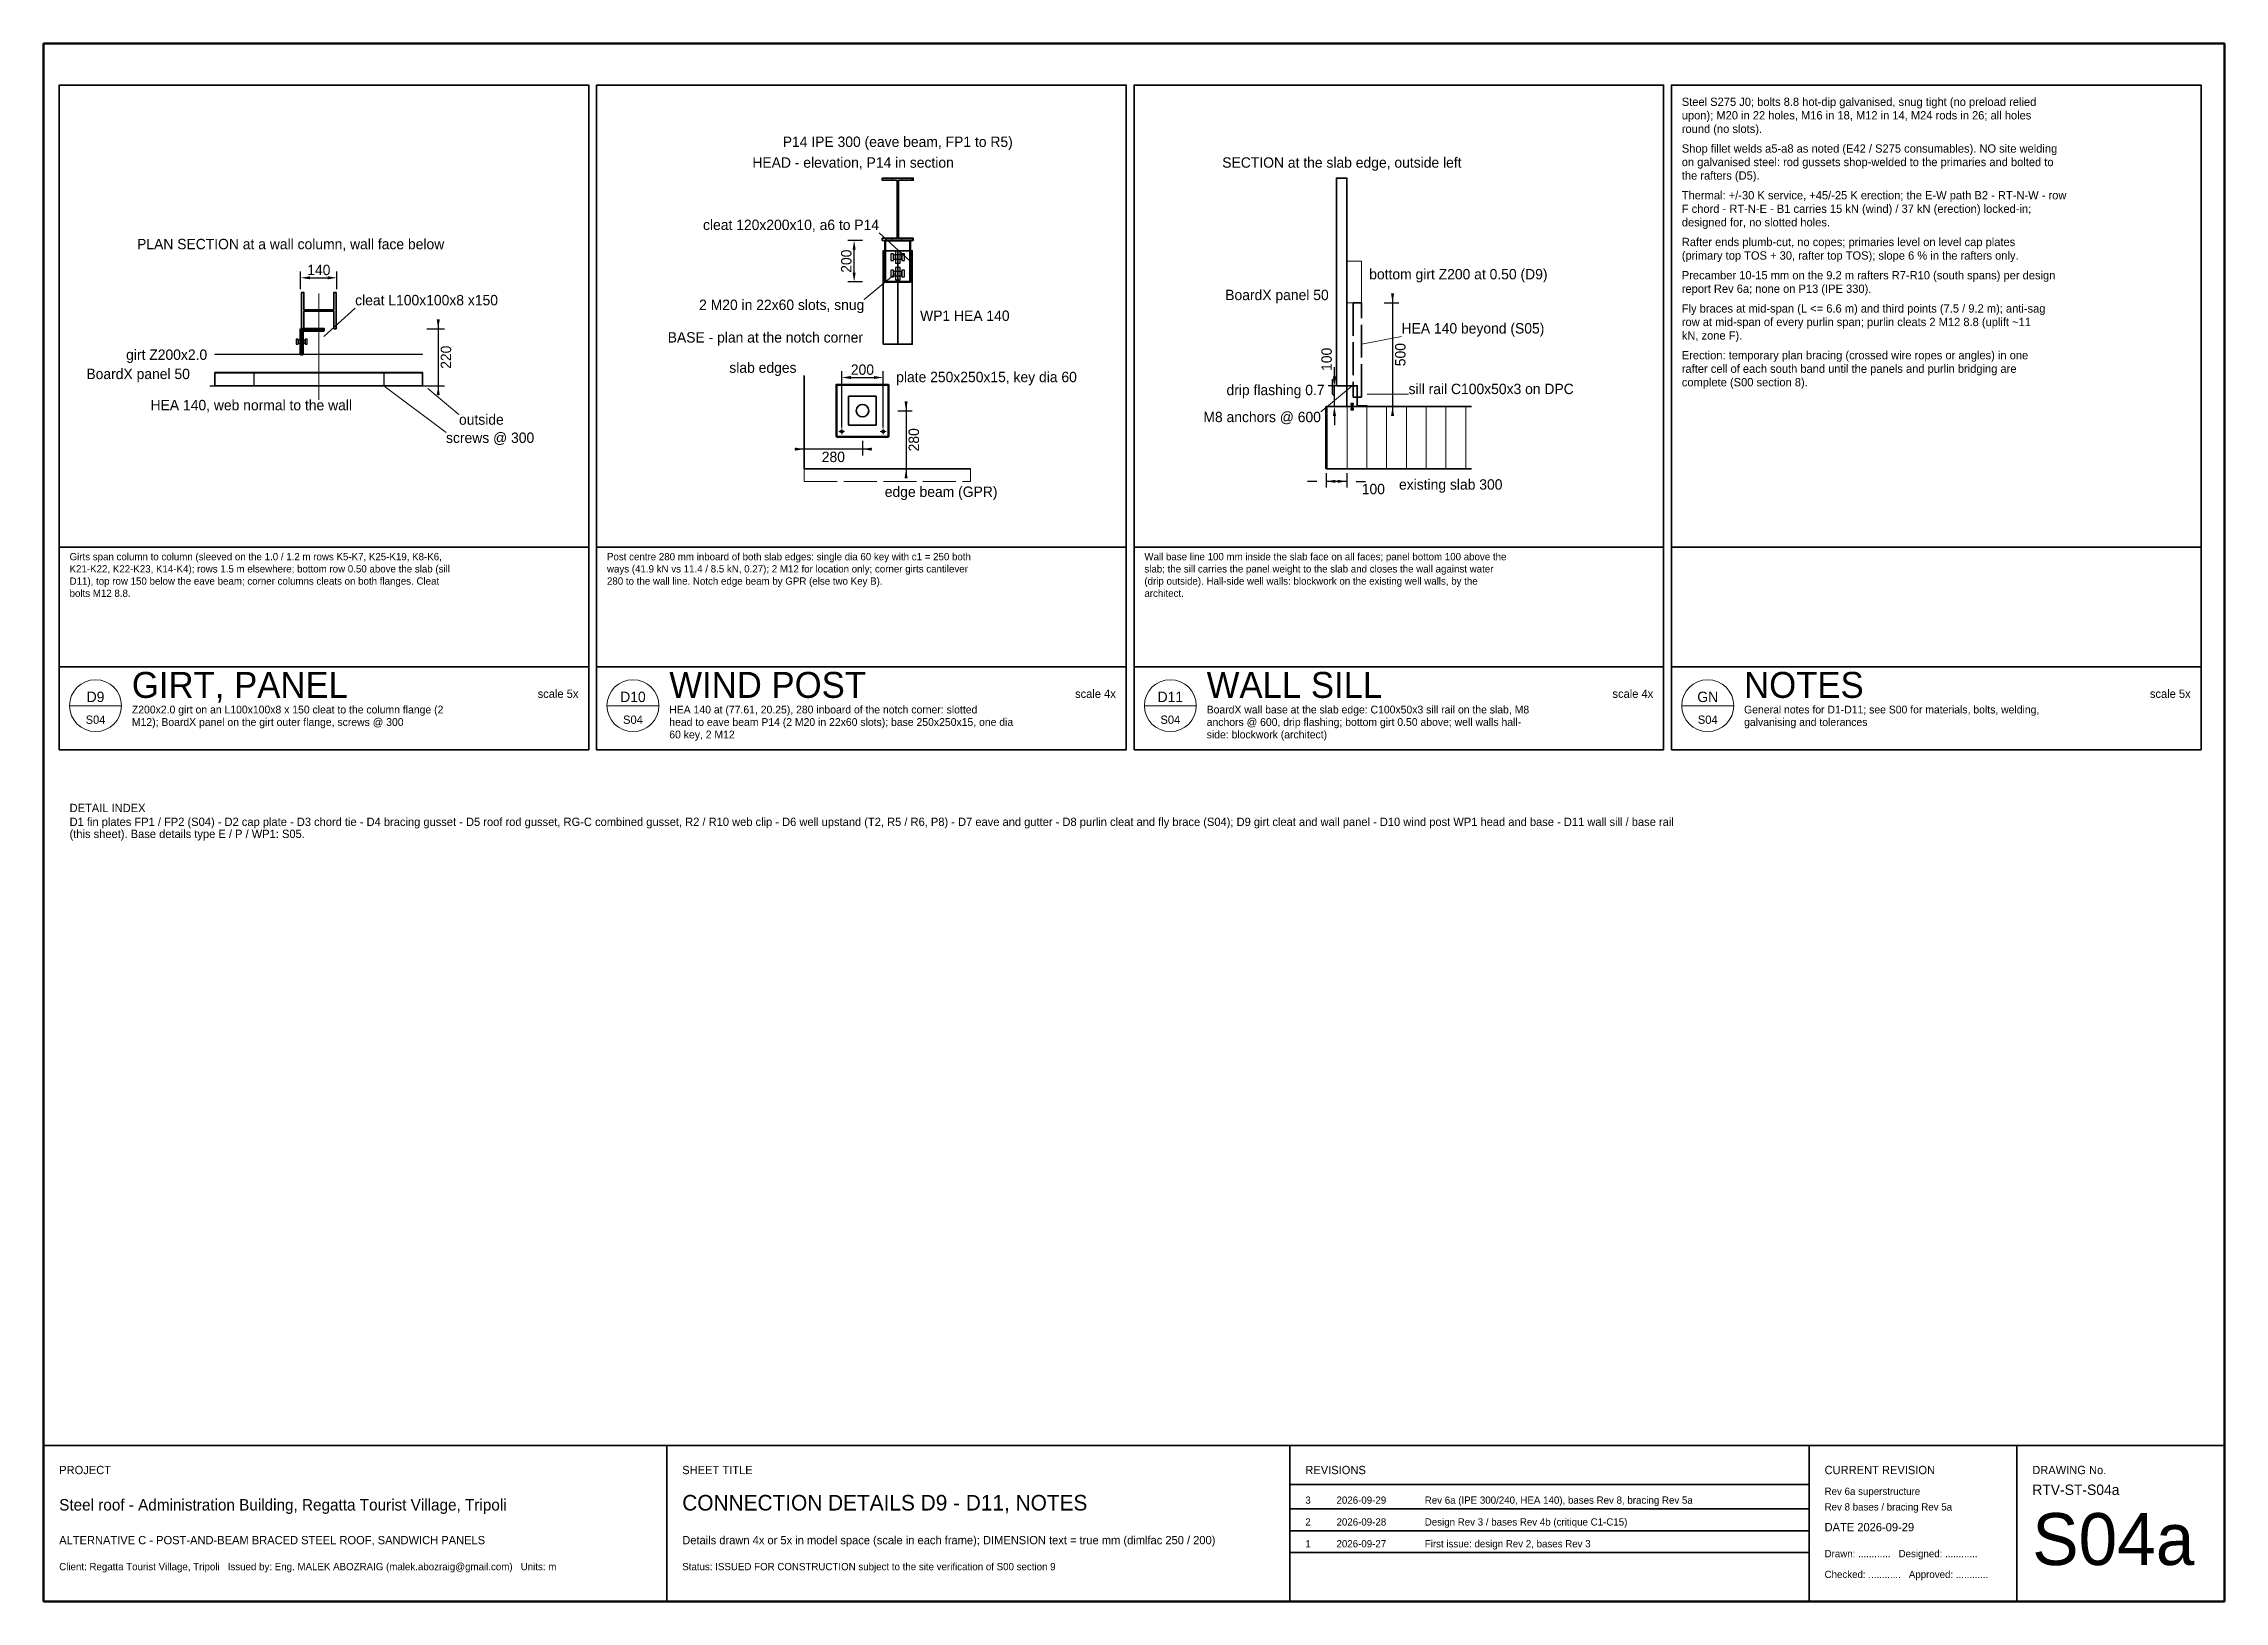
# Model space of a CAD drawing. Header units: metres. Extents: x 10 to 452, y 8 to 38.
# Drawn here: x 410 to 452, y 8 to 38 of the extents above; entities that cross this region are included whole.
import ezdxf
from ezdxf.enums import TextEntityAlignment as Align

# ---------------------------------------------------------------- set-up
doc = ezdxf.new("R2010")
doc.units = ezdxf.units.M
doc.header["$LTSCALE"] = 0.5
doc.linetypes.add('CENTER', pattern=[5.08, 3.175, -0.635, 0.635, -0.635])
doc.linetypes.add('DASHED', pattern=[1.524, 1.27, -0.254])
for name, color, linetype, lineweight in [('S-COL', 5, 'CONTINUOUS', 35), ('S-DETAIL', 7, 'CONTINUOUS', 25), ('S-DIM', 2, 'CONTINUOUS', 13), ('S-EXIST', 8, 'CONTINUOUS', 15), ('S-GRID', 9, 'CENTER', 13), ('S-HATCH', 8, 'CONTINUOUS', 9), ('S-LEADER', 7, 'CONTINUOUS', 13), ('S-PRIM', 1, 'CONTINUOUS', 50), ('S-PURL', 4, 'CONTINUOUS', 15), ('S-TEXT-DIM', 7, 'CONTINUOUS', 18), ('S-TEXT-NOTE', 7, 'CONTINUOUS', 18), ('S-TITLE', 7, 'CONTINUOUS', 35)]:
    doc.layers.add(name, color=color, linetype=linetype, lineweight=lineweight)
doc.dimstyles.new('S-MM', dxfattribs={"dimtxt": 0.2, "dimasz": 0.18, "dimexe": 0.12, "dimexo": 0.08, "dimgap": 0.05, "dimtad": 1, "dimdec": 0, "dimlfac": 250, "dimtxsty": 'Standard', "dimcen": 2.5, "dimclrd": 2, "dimclre": 2, "dimclrt": 7, "dimazin": 3, "dimtfac": 1, "dimtmove": 0, "dimatfit": 3, "dimlwd": -3})
doc.dimstyles.new('S-MM5', dxfattribs={"dimtxt": 0.2, "dimasz": 0.18, "dimexe": 0.12, "dimexo": 0.08, "dimgap": 0.05, "dimtad": 1, "dimdec": 0, "dimlfac": 200, "dimtxsty": 'Standard', "dimcen": 2.5, "dimclrd": 2, "dimclre": 2, "dimclrt": 7, "dimazin": 3, "dimtfac": 1, "dimtmove": 0, "dimatfit": 3, "dimlwd": -3})

msp = doc.modelspace()

# ---------------------------------------------------------------- texts
at = {"layer": 'S-TEXT-DIM'}
for s, height, p in [('P14 IPE 300 (eave beam, FP1 to R5)', 0.2, (426.45, 36.01)), ('HEA 140, web normal to the wall', 0.2, (414, 30.9383)), ('existing slab 300', 0.2, (437.1, 29.41)), ('D9', 0.2, (411, 25.32)), ('D10', 0.2, (421.35, 25.32)), ('D11', 0.2, (431.7, 25.32)), ('GN', 0.2, (442.05, 25.32)), ('S04', 0.16, (411, 24.9)), ('S04', 0.16, (421.35, 24.9)), ('S04', 0.16, (431.7, 24.9)), ('S04', 0.16, (442.05, 24.9))]:
    msp.add_text(s, height=height, dxfattribs=at).set_placement(p, align=Align.CENTER)
for s, p in [('cleat 120x200x10, a6 to P14', (426.09, 34.41)), ('BoardX panel 50', (434.75, 33.06)), ('2 M20 in 22x60 slots, snug', (425.806, 32.87)), ('girt Z200x2.0', (413.15, 31.91)), ('BoardX panel 50', (412.817, 31.5394)), ('slab edges', (424.5, 31.66)), ('drip flashing 0.7', (434.67, 31.23)), ('M8 anchors @ 600', (434.6, 30.71))]:
    msp.add_text(s, height=0.2, dxfattribs=at).set_placement(p, align=Align.RIGHT)
for s, p in [('bottom girt Z200 at 0.50 (D9)', (435.53, 33.46)), ('cleat L100x100x8 x150', (416, 32.96)), ('WP1 HEA 140', (426.88, 32.66)), ('HEA 140 beyond (S05)', (436.1527, 32.4171)), ('plate 250x250x15, key dia 60', (426.42, 31.48)), ('sill rail C100x50x3 on DPC', (436.288, 31.25)), ('outside', (418, 30.66)), ('screws @ 300', (417.75, 30.31)), ('edge beam (GPR)', (426.2, 29.27))]:
    msp.add_text(s, height=0.2, dxfattribs=at).set_placement(p)
at = {"layer": 'S-TEXT-NOTE'}
for s, height, p in [('Steel S275 J0; bolts 8.8 hot-dip galvanised, snug tight (no preload relied', 0.16, (441.55, 36.8)), ('upon); M20 in 22 holes, M16 in 18, M12 in 14, M24 rods in 26; all holes', 0.16, (441.55, 36.54)), ('round (no slots).', 0.16, (441.55, 36.28)), ('HEAD - elevation, P14 in section', 0.2, (423.65, 35.61)), ('SECTION at the slab edge, outside left', 0.2, (432.7, 35.61)), ('on galvanised steel: rod gussets shop-welded to the primaries and bolted to', 0.16, (441.55, 35.64)), ('Shop fillet welds a5-a8 as noted (E42 / S275 consumables). NO site welding', 0.16, (441.55, 35.9)), ('the rafters (D5).', 0.16, (441.55, 35.38)), ('Thermal: +/-30 K service, +45/-25 K erection; the E-W path B2 - RT-N-W - row', 0.16, (441.55, 35)), ('F chord - RT-N-E - B1 carries 15 kN (wind) / 37 kN (erection) locked-in;', 0.16, (441.55, 34.74)), ('designed for, no slotted holes.', 0.16, (441.55, 34.48)), ('PLAN SECTION at a wall column, wall face below', 0.2, (411.8, 34.04)), ('Rafter ends plumb-cut, no copes; primaries level on level cap plates', 0.16, (441.55, 34.1)), ('(primary top TOS + 30, rafter top TOS); slope 6 % in the rafters only.', 0.16, (441.55, 33.84)), ('Precamber 10-15 mm on the 9.2 m rafters R7-R10 (south spans) per design', 0.16, (441.55, 33.46)), ('report Rev 6a; none on P13 (IPE 330).', 0.16, (441.55, 33.2)), ('Fly braces at mid-span (L <= 6.6 m) and third points (7.5 / 9.2 m); anti-sag', 0.16, (441.55, 32.82)), ('row at mid-span of every purlin span; purlin cleats 2 M12 8.8 (uplift ~11', 0.16, (441.55, 32.56)), ('kN, zone F).', 0.16, (441.55, 32.3)), ('Erection: temporary plan bracing (crossed wire ropes or angles) in one', 0.16, (441.55, 31.92)), ('complete (S00 section 8).', 0.16, (441.55, 31.4)), ('rafter cell of each south band until the panels and purlin bridging are', 0.16, (441.55, 31.66)), ('Girts span column to column (sleeved on the 1.0 / 1.2 m rows K5-K7, K25-K19, K8-K6,', 0.14, (410.5, 28.05)), ('Post centre 280 mm inboard of both slab edges: single dia 60 key with c1 = 250 both', 0.14, (420.85, 28.05)), ('Wall base line 100 mm inside the slab face on all faces; panel bottom 100 above the', 0.14, (431.2, 28.05)), ('K21-K22, K22-K23, K14-K4); rows 1.5 m elsewhere; bottom row 0.50 above the slab (sill', 0.14, (410.5, 27.815)), ('D11), top row 150 below the eave beam; corner columns cleats on both flanges. Cleat', 0.14, (410.5, 27.58)), ('ways (41.9 kN vs 11.4 / 8.5 kN, 0.27); 2 M12 for location only; corner girts cantilever', 0.14, (420.85, 27.815)), ('280 to the wall line. Notch edge beam by GPR (else two Key B).', 0.14, (420.85, 27.58)), ('slab; the sill carries the panel weight to the slab and closes the wall against water', 0.14, (431.2, 27.815)), ('(drip outside). Hall-side well walls: blockwork on the existing well walls, by the', 0.14, (431.2, 27.58)), ('bolts M12 8.8.', 0.14, (410.5, 27.345)), ('architect.', 0.14, (431.2, 27.345)), ('GIRT, PANEL', 0.5, (411.7, 25.4)), ('WIND POST', 0.5, (422.05, 25.4)), ('WALL SILL', 0.5, (432.4, 25.4)), ('NOTES', 0.5, (442.75, 25.4)), ('Z200x2.0 girt on an L100x100x8 x 150 cleat to the column flange (2', 0.15, (411.7, 25.1)), ('HEA 140 at (77.61, 20.25), 280 inboard of the notch corner: slotted', 0.15, (422.05, 25.1)), ('BoardX wall base at the slab edge: C100x50x3 sill rail on the slab, M8', 0.15, (432.4, 25.1)), ('General notes for D1-D11; see S00 for materials, bolts, welding,', 0.15, (442.75, 25.1)), ('M12); BoardX panel on the girt outer flange, screws @ 300', 0.15, (411.7, 24.86)), ('head to eave beam P14 (2 M20 in 22x60 slots); base 250x250x15, one dia', 0.15, (422.05, 24.86)), ('anchors @ 600, drip flashing; bottom girt 0.50 above; well walls hall-', 0.15, (432.4, 24.86)), ('galvanising and tolerances', 0.15, (442.75, 24.86)), ('60 key, 2 M12', 0.15, (422.05, 24.62)), ('side: blockwork (architect)', 0.15, (432.4, 24.62)), ('DETAIL INDEX', 0.16, (410.5, 23.2)), ('D1 fin plates FP1 / FP2 (S04) - D2 cap plate - D3 chord tie - D4 bracing gusset - D5 roof rod gusset, RG-C combined gusset, R2 / R10 web clip - D6 well upstand (T2, R5 / R6, P8) - D7 eave and gutter - D8 purlin cleat and fly brace (S04); D9 girt cleat and wall panel - D10 wind post WP1 head and base - D11 wall sill / base rail', 0.16, (410.5, 22.9332)), ('(this sheet). Base details type E / P / WP1: S05.', 0.16, (410.5, 22.7012)), ('PROJECT', 0.16, (410.3, 10.45)), ('SHEET TITLE', 0.16, (422.3, 10.45)), ('REVISIONS', 0.16, (434.3, 10.45)), ('CURRENT REVISION', 0.16, (444.3, 10.45)), ('DRAWING No.', 0.16, (448.3, 10.45)), ('Rev 6a superstructure', 0.14, (444.3, 10.05)), ('RTV-ST-S04a', 0.2, (448.3, 10.05)), ('Steel roof - Administration Building, Regatta Tourist Village, Tripoli', 0.22, (410.3, 9.75)), ('CONNECTION DETAILS D9 - D11, NOTES', 0.3, (422.3, 9.75)), ('3', 0.14, (434.3, 9.88)), ('2026-09-29', 0.14, (434.9, 9.88)), ('Rev 6a (IPE 300/240, HEA 140), bases Rev 8, bracing Rev 5a', 0.14, (436.6, 9.88)), ('Rev 8 bases / bracing Rev 5a', 0.14, (444.3, 9.75)), ('S04a', 1, (448.3, 8.7)), ('ALTERNATIVE C - POST-AND-BEAM BRACED STEEL ROOF, SANDWICH PANELS', 0.16, (410.3, 9.1)), ('Details drawn 4x or 5x in model space (scale in each frame); DIMENSION text = true mm (dimlfac 250 / 200)', 0.16, (422.3, 9.1)), ('2', 0.14, (434.3, 9.46)), ('2026-09-28', 0.14, (434.9, 9.46)), ('Design Rev 3 / bases Rev 4b (critique C1-C15)', 0.14, (436.6, 9.46)), ('DATE 2026-09-29', 0.16, (444.3, 9.35)), ('1', 0.14, (434.3, 9.04)), ('2026-09-27', 0.14, (434.9, 9.04)), ('First issue: design Rev 2, bases Rev 3', 0.14, (436.6, 9.04)), ('Drawn: ............   Designed: ............', 0.14, (444.3, 8.85)), ('Client: Regatta Tourist Village, Tripoli   Issued by: Eng. MALEK ABOZRAIG (malek.abozraig@gmail.com)   Units: m', 0.14, (410.3, 8.6)), ('Status: ISSUED FOR CONSTRUCTION subject to the site verification of S00 section 9', 0.14, (422.3, 8.6)), ('Checked: ............   Approved: ............', 0.14, (444.3, 8.45))]:
    msp.add_text(s, height=height, dxfattribs=at).set_placement(p)
msp.add_text('BASE - plan at the notch corner', height=0.2, dxfattribs=at).set_placement((423.9, 32.243), align=Align.CENTER)
for s, p in [('scale 5x', (420.3, 25.4)), ('scale 4x', (430.65, 25.4)), ('scale 4x', (441, 25.4)), ('scale 5x', (451.35, 25.4))]:
    msp.add_text(s, height=0.16, dxfattribs=at).set_placement(p, align=Align.RIGHT)

# ---------------------------------------------------------------- dimensions: what is measured, and where the dimension line sits
at = {"layer": 'S-DIM'}
for base, p1, p2, dimstyle in [((425.61, 33.41), (425.85, 33.41), (425.85, 34.21), 'S-MM'), ((435.98, 33.01), (435.74, 33.01), (435.74, 31.01), 'S-MM'), ((417.6, 32.51), (417.3, 32.51), (417.3, 31.41), 'S-MM5'), ((426.61, 30.93), (426.37, 30.93), (426.37, 29.81), 'S-MM')]:
    msp.add_linear_dim(base=base, p1=p1, p2=p2, angle=90, dimstyle=dimstyle, override={"dimtxt": 0.2}, dxfattribs=at).render()
for base, p1, p2, dimstyle in [((414.95, 33.49), (414.95, 33.19), (415.65, 33.19), 'S-MM5'), ((425.37, 31.57), (425.37, 30.53), (426.17, 30.53), 'S-MM'), ((425.77, 30.19), (425.77, 30.43), (424.65, 30.43), 'S-MM')]:
    msp.add_linear_dim(base=base, p1=p1, p2=p2, dimstyle=dimstyle, override={"dimtxt": 0.2}, dxfattribs=at).render()
msp.add_linear_dim(base=(434.86, 31.01), p1=(435.1, 31.01), p2=(435.1, 31.41), angle=90, location=(434.71, 31.92), dimstyle='S-MM', override={"dimtxt": 0.2, "dimtmove": 2}, dxfattribs=at).render()
msp.add_linear_dim(base=(435.1, 29.57), p1=(435.1, 29.81), p2=(434.7, 29.81), location=(435.61, 29.42), dimstyle='S-MM', override={"dimtxt": 0.2, "dimtmove": 2}, dxfattribs=at).render()

# ---------------------------------------------------------------- hatches: boundary and pattern name
at = {"layer": 'S-HATCH'}
h = msp.add_hatch(dxfattribs=at)
h.set_pattern_fill('ANSI31', scale=0.06, angle=45)
h.paths.add_polyline_path([(426.15, 34.21), (426.75, 34.21), (426.75, 34.2528), (426.4642, 34.2528), (426.4642, 35.3672), (426.75, 35.3672), (426.75, 35.41), (426.15, 35.41), (426.15, 35.3672), (426.4358, 35.3672), (426.4358, 34.2528), (426.15, 34.2528)])
h = msp.add_hatch(dxfattribs=at)
h.set_pattern_fill('ANSI31', scale=0.06, angle=45)
h.paths.add_polyline_path([(414.9675, 32.51), (414.9675, 33.21), (415.01, 33.21), (415.01, 32.8738), (415.59, 32.8738), (415.59, 33.21), (415.6325, 33.21), (415.6325, 32.51), (415.59, 32.51), (415.59, 32.8462), (415.01, 32.8462), (415.01, 32.51)])
h = msp.add_hatch(dxfattribs=at)
h.set_pattern_fill('ANSI31', scale=0.12, angle=45)
h.paths.add_polyline_path([(434.7, 29.81), (437.5, 29.81), (437.5, 31.01), (434.7, 31.01)])

# ---------------------------------------------------------------- linework, layer by layer
at = {"layer": 'S-COL'}
msp.add_line((426.45, 32.21), (426.45, 34.01), dxfattribs=at)
at = {"layer": 'S-COL', "lineweight": 35}
for points in [[(426.17, 32.21), (426.73, 32.21), (426.73, 34.01), (426.17, 34.01)], [(414.9675, 32.51), (414.9675, 33.21), (415.01, 33.21), (415.01, 32.8738), (415.59, 32.8738), (415.59, 33.21), (415.6325, 33.21), (415.6325, 32.51), (415.59, 32.51), (415.59, 32.8462), (415.01, 32.8462), (415.01, 32.51)]]:
    msp.add_lwpolyline(points, close=True, dxfattribs=at)
at = {"layer": 'S-COL', "linetype": 'DASHED'}
for points in [[(435.22, 31.19), (435.38, 31.19), (435.38, 33.01), (435.22, 33.01)], [(425.504, 30.65), (426.036, 30.65), (426.036, 31.21), (425.504, 31.21)]]:
    msp.add_lwpolyline(points, close=True, dxfattribs=at)
at = {"layer": 'S-DETAIL', "linetype": 'DASHED'}
for p, q in [((414.05, 31.66), (414.05, 31.41)), ((416.55, 31.66), (416.55, 31.41))]:
    msp.add_line(p, q, dxfattribs=at)
at = {"layer": 'S-DETAIL'}
msp.add_line((413.2, 31.41), (417.4, 31.41), dxfattribs=at)
at = {"layer": 'S-DETAIL', "lineweight": 35}
for points in [[(434.9, 31.41), (435.1, 31.41), (435.1, 35.41), (434.9, 35.41)], [(413.3, 31.66), (417.3, 31.66), (417.3, 31.41), (413.3, 31.41)]]:
    msp.add_lwpolyline(points, close=True, dxfattribs=at)
at = {"layer": 'S-DETAIL', "lineweight": 50}
for points in [[(426.21, 33.41), (426.69, 33.41), (426.69, 34.21), (426.21, 34.21)], [(414.95, 32.51), (414.95, 32.01), (414.99, 32.01), (414.99, 32.47), (415.4, 32.47), (415.4, 32.51)], [(425.27, 30.43), (426.27, 30.43), (426.27, 31.43), (425.27, 31.43)]]:
    msp.add_lwpolyline(points, close=True, dxfattribs=at)
at = {"layer": 'S-DETAIL'}
for points in [[(426.318, 33.826), (426.37, 33.826), (426.37, 33.954), (426.318, 33.954)], [(426.318, 33.506), (426.37, 33.506), (426.37, 33.634), (426.318, 33.634)], [(426.37, 33.85), (426.53, 33.85), (426.53, 33.93), (426.37, 33.93)], [(426.37, 33.53), (426.53, 33.53), (426.53, 33.61), (426.37, 33.61)], [(426.406, 33.77), (426.494, 33.77), (426.494, 34.01), (426.406, 34.01)], [(426.406, 33.45), (426.494, 33.45), (426.494, 33.69), (426.406, 33.69)], [(426.53, 33.826), (426.582, 33.826), (426.582, 33.954), (426.53, 33.954)], [(426.53, 33.506), (426.582, 33.506), (426.582, 33.634), (426.53, 33.634)], [(414.866, 32.212), (414.905, 32.212), (414.905, 32.308), (414.866, 32.308)], [(414.905, 32.23), (415.035, 32.23), (415.035, 32.29), (414.905, 32.29)], [(415.035, 32.212), (415.074, 32.212), (415.074, 32.308), (415.035, 32.308)], [(435.1744, 31.05), (435.2256, 31.05), (435.2256, 31.0708), (435.1744, 31.0708)], [(435.1744, 30.9492), (435.2256, 30.9492), (435.2256, 30.97), (435.1744, 30.97)], [(435.184, 30.97), (435.216, 30.97), (435.216, 31.05), (435.184, 31.05)]]:
    msp.add_lwpolyline(points, close=True, dxfattribs=at)
at = {"layer": 'S-DETAIL', "lineweight": 35}
msp.add_lwpolyline([(434.86, 31.53), (434.82, 31.53), (434.82, 31.25), (434.86, 31.21)], dxfattribs=at)
msp.add_circle((425.77, 30.93), 0.12, dxfattribs=at)
at = {"layer": 'S-DETAIL'}
for centre in [(425.37, 30.53), (426.17, 30.53)]:
    msp.add_circle(centre, 0.028, dxfattribs=at)
at = {"layer": 'S-DIM'}
for p, q in [((410.5, 25.25), (411.5, 25.25)), ((420.85, 25.25), (421.85, 25.25)), ((431.2, 25.25), (432.2, 25.25)), ((441.55, 25.25), (442.55, 25.25))]:
    msp.add_line(p, q, dxfattribs=at)
for centre in [(411, 25.25), (421.35, 25.25), (431.7, 25.25), (442.05, 25.25)]:
    msp.add_circle(centre, 0.5, dxfattribs=at)
at = {"layer": 'S-EXIST', "lineweight": 35}
for p, q in [((424.65, 29.81), (424.65, 31.61)), ((434.7, 31.01), (437.5, 31.01)), ((424.65, 29.81), (427.85, 29.81)), ((434.7, 29.81), (437.5, 29.81))]:
    msp.add_line(p, q, dxfattribs=at)
at = {"layer": 'S-EXIST', "lineweight": 50}
msp.add_line((434.7, 31.01), (434.7, 29.81), dxfattribs=at)
at = {"layer": 'S-EXIST', "linetype": 'DASHED'}
msp.add_lwpolyline([(424.65, 29.57), (427.85, 29.57), (427.85, 29.81), (424.65, 29.81)], close=True, dxfattribs=at)
at = {"layer": 'S-GRID'}
for p, q in [((425.314, 30.53), (425.426, 30.53)), ((425.37, 30.474), (425.37, 30.586)), ((426.114, 30.53), (426.226, 30.53)), ((426.17, 30.474), (426.17, 30.586))]:
    msp.add_line(p, q, dxfattribs=at)
at = {"layer": 'S-LEADER'}
for p, q in [((426.69, 33.81), (426.09, 34.3529)), ((415.3, 33.19), (415.3, 31.1383)), ((426.406, 33.57), (425.806, 33.07)), ((415.4, 32.36), (416, 32.9029)), ((435.38, 32.21), (436.1527, 32.36)), ((416.55, 31.41), (417.75, 30.51)), ((417.4, 31.36), (418, 30.86)), ((435.2, 31.41), (434.6, 30.91)), ((435.488, 31.25), (436.288, 31.25))]:
    msp.add_line(p, q, dxfattribs=at)
at = {"layer": 'S-PRIM', "lineweight": 35}
msp.add_lwpolyline([(426.15, 34.21), (426.75, 34.21), (426.75, 34.2528), (426.4642, 34.2528), (426.4642, 35.3672), (426.75, 35.3672), (426.75, 35.41), (426.15, 35.41), (426.15, 35.3672), (426.4358, 35.3672), (426.4358, 34.2528), (426.15, 34.2528)], close=True, dxfattribs=at)
at = {"layer": 'S-PURL'}
for points in [[(435.1, 33.01), (435.38, 33.01), (435.38, 33.81), (435.1, 33.81)], [(413.3, 32.01), (417.3, 32.01), (417.3, 32.02), (413.3, 32.02)], [(413.3, 31.66), (417.3, 31.66), (417.3, 31.67), (413.3, 31.67)]]:
    msp.add_lwpolyline(points, close=True, dxfattribs=at)
at = {"layer": 'S-PURL', "lineweight": 35}
msp.add_lwpolyline([(435.1, 31.01), (435.1, 31.41), (435.3, 31.41), (435.3, 31.022), (435.488, 31.022), (435.488, 31.01)], close=True, dxfattribs=at)
at = {"layer": 'S-TITLE'}
for p, q in [((410.3, 28.3), (420.5, 28.3)), ((420.65, 28.3), (430.85, 28.3)), ((431, 28.3), (441.2, 28.3)), ((441.35, 28.3), (451.55, 28.3)), ((410.3, 26), (420.5, 26)), ((420.65, 26), (430.85, 26)), ((431, 26), (441.2, 26)), ((441.35, 26), (451.55, 26)), ((410, 11), (452, 11)), ((422, 8), (422, 11)), ((434, 8), (434, 11)), ((444, 8), (444, 11)), ((448, 8), (448, 11)), ((434, 10.25), (444, 10.25)), ((434, 9.78), (444, 9.78)), ((434, 9.36), (444, 9.36)), ((434, 8.94), (444, 8.94))]:
    msp.add_line(p, q, dxfattribs=at)
at = {"layer": 'S-TITLE', "lineweight": 70}
msp.add_lwpolyline([(410, 8), (452, 8), (452, 38), (410, 38)], close=True, dxfattribs=at)
at = {"layer": 'S-TITLE', "lineweight": 35}
for points in [[(410.3, 24.4), (420.5, 24.4), (420.5, 37.2), (410.3, 37.2)], [(420.65, 24.4), (430.85, 24.4), (430.85, 37.2), (420.65, 37.2)], [(431, 24.4), (441.2, 24.4), (441.2, 37.2), (431, 37.2)], [(441.35, 24.4), (451.55, 24.4), (451.55, 37.2), (441.35, 37.2)]]:
    msp.add_lwpolyline(points, close=True, dxfattribs=at)

msp.set_redraw_order([(e.dxf.handle, doc.entitydb.next_handle()) for e in msp.query("TEXT MTEXT ATTDEF DIMENSION ARC_DIMENSION")])  # texts and dimensions are drawn at this point

doc.saveas('drawing.dxf')
